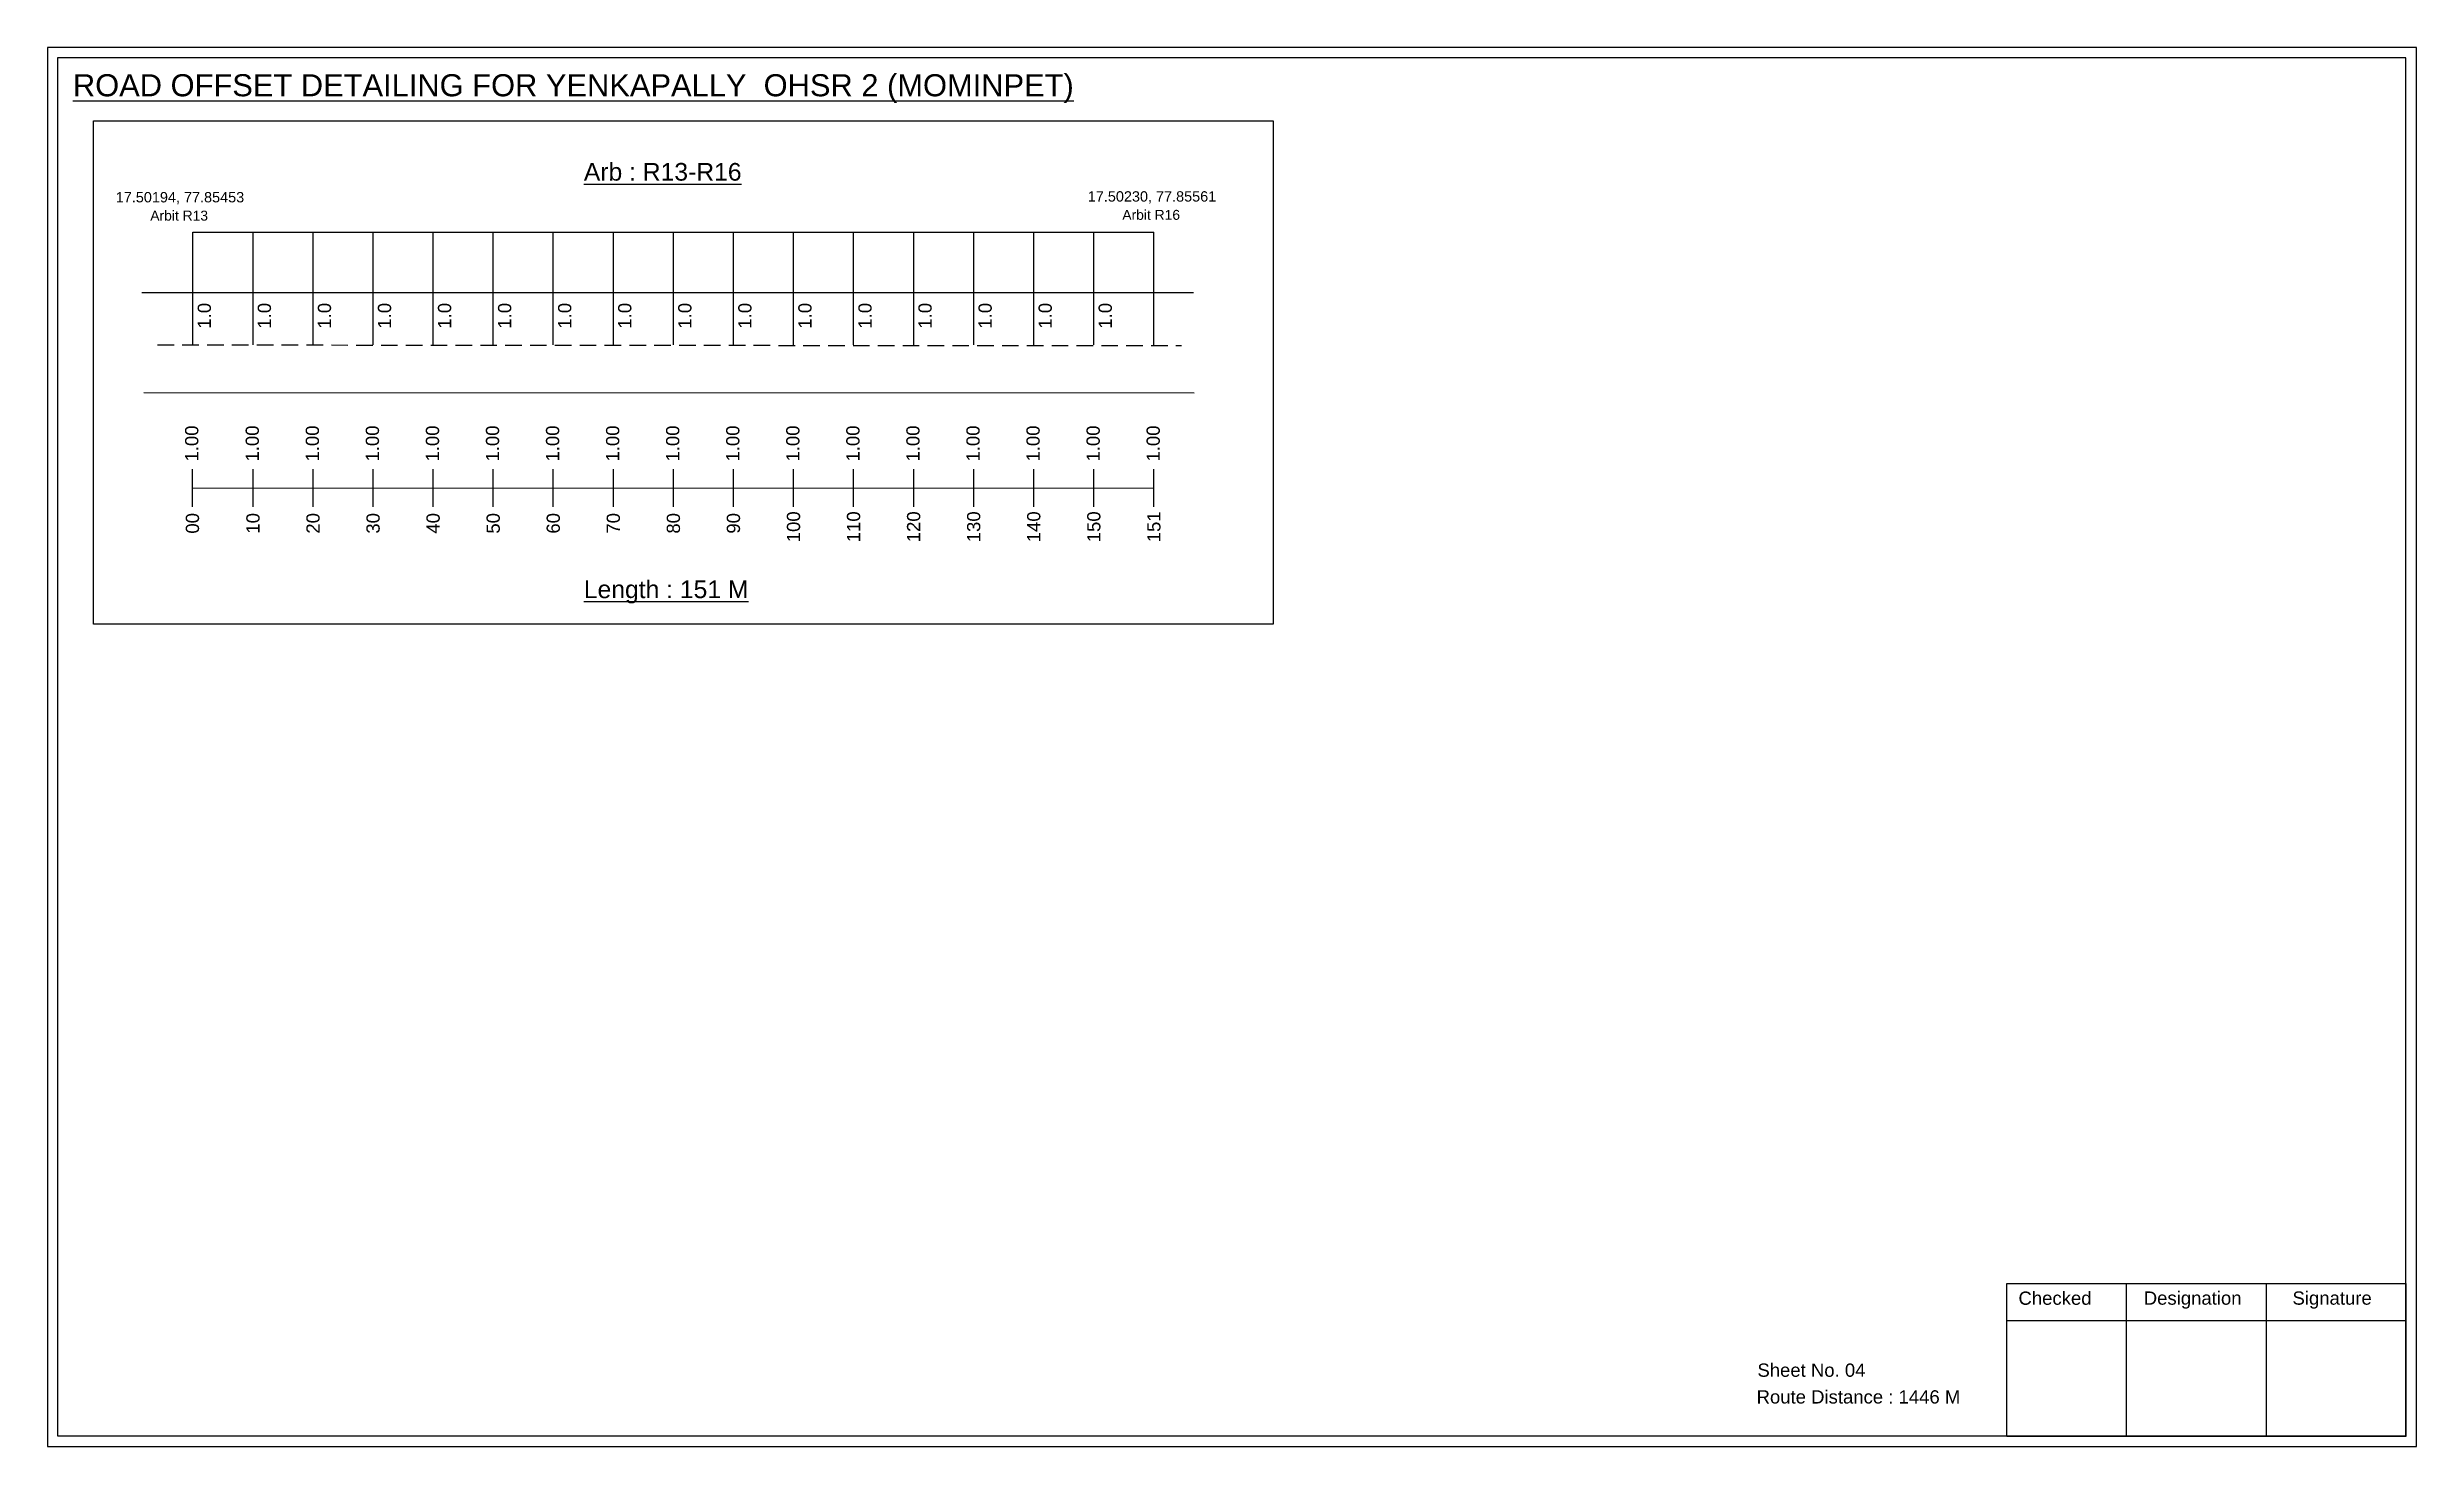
# Model space of a CAD drawing. Header units: inches. Extents: x -117 to 51867, y -12715 to 3423.
# Drawn here: x 47859 to 48395, y -2533 to -2216 of the extents above; entities that cross this region are included whole.
import ezdxf

# ---------------------------------------------------------------- set-up
doc = ezdxf.new("R2010")
doc.units = ezdxf.units.IN
doc.header["$MEASUREMENT"] = 0
doc.linetypes.add('DASHED2', pattern=[0.375, 0.25, -0.125])
doc.layers.add('PDF_Geometry', color=7, linetype='Continuous')
doc.layers.add('PDF_Text', color=5, linetype='Continuous')
doc.styles.add('PDF Arial', font='arial.ttf')
doc.styles.get("Standard").update_dxf_attribs({"font": 'arial.ttf'})

msp = doc.modelspace()

# ---------------------------------------------------------------- texts
at = {"color": 242, "true_color": 0xcd2027}
for s, height, p in [('%%UROAD OFFSET DETAILING FOR YENKAPALLY  OHSR 2 (MOMINPET)', 5, (47864.61, -2226.9)), ('%%UArb : R13-R16', 4, (47980.3, -2245.99)), ('%%ULength : 151 M', 4, (47980.3, -2340.49))]:
    msp.add_text(s, height=height, dxfattribs=at).set_placement(p)
at = {"color": 5}
for s, height, p in [('17.50194, 77.85453', 2.34, (47874.31, -2250.91)), ('Arbit R13', 2.246, (47882.13, -2255.03)), ('17.50230, 77.85561', 2.34, (48094.41, -2250.73)), ('Arbit R16', 2.246, (48102.23, -2254.86))]:
    msp.add_text(s, height=height, dxfattribs=at).set_placement(p)
for p in [(47895.86, -2279.49), (47909.46, -2279.49), (47923.06, -2279.49), (47936.66, -2279.49), (47950.26, -2279.49), (47963.86, -2279.49), (47977.46, -2279.49), (47991.06, -2279.49), (48004.66, -2279.49), (48018.26, -2279.49), (48031.86, -2279.49), (48045.46, -2279.49), (48059.06, -2279.49), (48072.66, -2279.49), (48086.26, -2279.49), (48099.86, -2279.49)]:
    msp.add_text('1.0', height=3, rotation=90).set_placement(p)
at = {"color": 217, "true_color": 0x93278f}
for s, p in [('1.00', (47893.01, -2309.57)), ('1.00', (47906.72, -2309.57)), ('1.00', (47920.32, -2309.57)), ('1.00', (47933.92, -2309.57)), ('1.00', (47947.52, -2309.57)), ('1.00', (47961.12, -2309.57)), ('1.00', (47974.72, -2309.57)), ('1.00', (47988.32, -2309.57)), ('1.00', (48001.92, -2309.57)), ('1.00', (48015.52, -2309.57)), ('1.00', (48029.12, -2309.57)), ('1.00', (48042.72, -2309.57)), ('1.00', (48056.32, -2309.57)), ('1.00', (48069.92, -2309.57)), ('1.00', (48083.52, -2309.57)), ('1.00', (48097.12, -2309.57)), ('1.00', (48110.72, -2309.57)), ('00', (47893.17, -2325.89)), ('10', (47906.87, -2325.89)), ('20', (47920.47, -2325.89)), ('30', (47934.07, -2325.89)), ('40', (47947.67, -2325.89)), ('50', (47961.27, -2325.89)), ('60', (47974.87, -2325.89)), ('70', (47988.47, -2325.89)), ('80', (48002.07, -2325.89)), ('90', (48015.67, -2325.89)), ('100', (48029.27, -2327.84)), ('110', (48042.87, -2327.84)), ('120', (48056.47, -2327.84)), ('130', (48070.07, -2327.84)), ('140', (48083.67, -2327.84)), ('150', (48097.27, -2327.84)), ('151', (48110.87, -2327.84))]:
    msp.add_text(s, height=3, rotation=90, dxfattribs=at).set_placement(p)
for s, p in [('Sheet No. 04', (48246.04, -2516.74)), ('Route Distance : 1446 M', (48245.85, -2522.79))]:
    msp.add_text(s, height=3).set_placement(p)
at = {"layer": 'PDF_Text', "color": 7, "attachment_point": 7, "style": 'PDF Arial'}
for s, insert, char_height in [('Checked', (48305.15, -2500.49), 3.001), ('Designation', (48333.52, -2501.33), 3.0006), ('Signature', (48367.2, -2501.33), 3.001)]:
    msp.add_mtext(s, dxfattribs=dict(at, insert=insert, char_height=char_height))

# ---------------------------------------------------------------- linework, layer by layer
at = {"color": 5}
msp.add_line((47891.79, -2257.63), (48109.39, -2257.63), dxfattribs=at)
for p, q in [((47891.79, -2283.16), (47891.79, -2257.63)), ((47905.39, -2283.16), (47905.39, -2257.63)), ((47918.99, -2283.16), (47918.99, -2257.63)), ((47932.59, -2283.16), (47932.59, -2257.63)), ((47946.19, -2283.16), (47946.19, -2257.63)), ((47959.79, -2283.16), (47959.79, -2257.63)), ((47973.39, -2283.16), (47973.39, -2257.63)), ((47986.99, -2283.16), (47986.99, -2257.63)), ((48000.59, -2283.16), (48000.59, -2257.63)), ((48014.19, -2283.16), (48014.19, -2257.63)), ((48027.79, -2283.16), (48027.79, -2257.63)), ((48041.39, -2283.16), (48041.39, -2257.63)), ((48054.99, -2283.16), (48054.99, -2257.63)), ((48068.59, -2283.16), (48068.59, -2257.63)), ((48082.19, -2283.16), (48082.19, -2257.63)), ((48095.79, -2283.16), (48095.79, -2257.63)), ((48109.39, -2283.16), (48109.39, -2257.63)), ((47880.25, -2271.28), (48118.33, -2271.28)), ((47880.64, -2293.96), (48118.49, -2294))]:
    msp.add_line(p, q)
at = {"linetype": 'DASHED2', "ltscale": 15}
msp.add_line((47883.75, -2283.16), (48115.63, -2283.34), dxfattribs=at)
at = {"color": 217, "true_color": 0x93278f}
for p, q in [((47891.69, -2319.86), (47891.69, -2311.3)), ((47905.39, -2319.86), (47905.39, -2311.3)), ((47918.99, -2319.86), (47918.99, -2311.3)), ((47932.59, -2319.86), (47932.59, -2311.3)), ((47946.19, -2319.86), (47946.19, -2311.3)), ((47959.79, -2319.86), (47959.79, -2311.3)), ((47973.39, -2319.86), (47973.39, -2311.3)), ((47986.99, -2319.86), (47986.99, -2311.3)), ((48000.59, -2319.86), (48000.59, -2311.3)), ((48014.19, -2319.86), (48014.19, -2311.3)), ((48027.79, -2319.86), (48027.79, -2311.3)), ((48041.39, -2319.86), (48041.39, -2311.3)), ((48054.99, -2319.86), (48054.99, -2311.3)), ((48068.59, -2319.86), (48068.59, -2311.3)), ((48082.19, -2319.86), (48082.19, -2311.3)), ((48095.79, -2319.86), (48095.79, -2311.3)), ((48109.39, -2319.86), (48109.39, -2311.3)), ((47891.79, -2315.59), (48109.39, -2315.55))]:
    msp.add_line(p, q, dxfattribs=at)
msp.add_lwpolyline([(47869.3, -2232.47), (48136.42, -2232.47), (48136.42, -2346.39), (47869.3, -2346.39)], close=True)
at = {"layer": 'PDF_Geometry'}
for points in [[(47858.83, -2215.83), (47858.83, -2532.54), (48395.3, -2532.54), (48395.3, -2215.83)], [(47861.15, -2218.16), (47861.15, -2530.12), (48392.88, -2530.12), (48392.88, -2218.16)]]:
    msp.add_lwpolyline(points, close=True, dxfattribs=at)
at = {"layer": 'PDF_Geometry', "color": 242, "true_color": 0xcc1f26}
msp.add_lwpolyline([(48392.88, -2530.22), (48302.54, -2530.22), (48302.54, -2495.6), (48392.88, -2495.6)], close=True, dxfattribs=at)
for points in [[(48329.52, -2495.6), (48329.52, -2530.22)], [(48361.25, -2495.6), (48361.25, -2530.22)], [(48302.54, -2503.98), (48392.88, -2503.98)]]:
    msp.add_lwpolyline(points, dxfattribs=at)

msp.set_redraw_order([(e.dxf.handle, doc.entitydb.next_handle()) for e in msp.query("TEXT MTEXT ATTDEF DIMENSION ARC_DIMENSION")])  # texts and dimensions are drawn at this point

doc.saveas('drawing.dxf')
